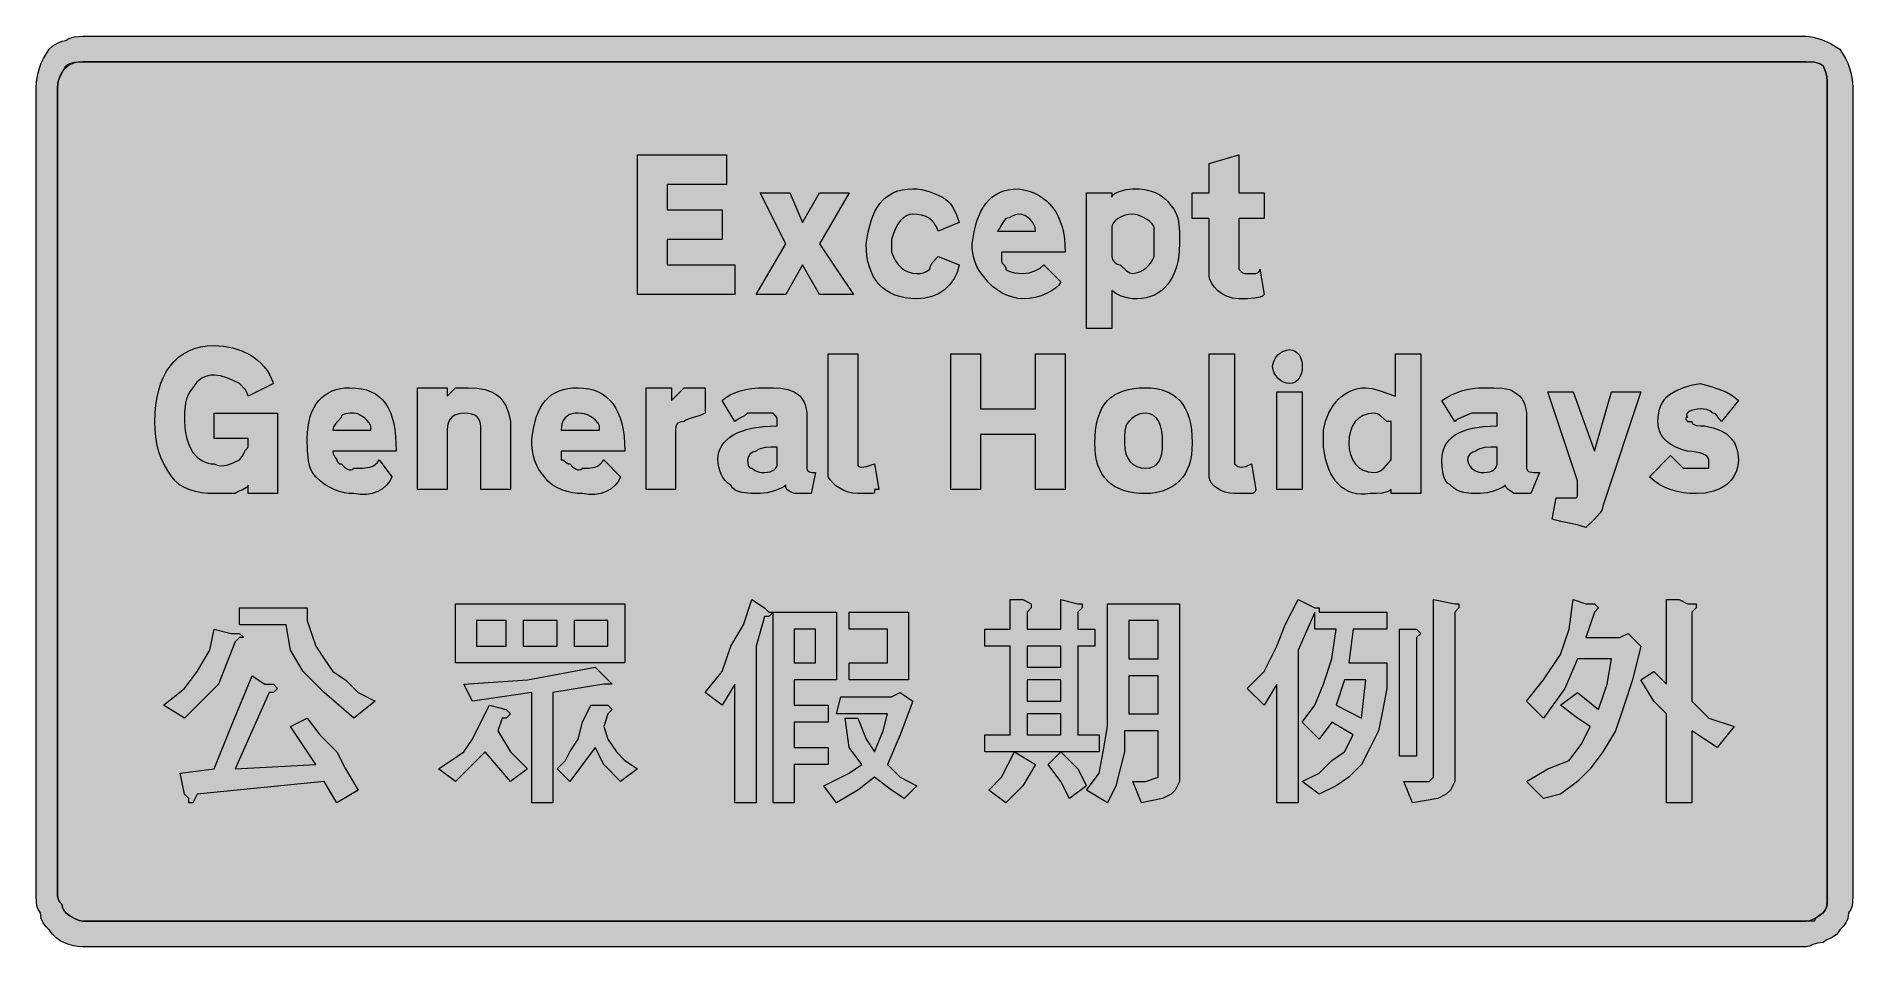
# Model space of a CAD drawing. Header units: metres. Extents: x 27 to 541, y 6 to 264.
import ezdxf

# ---------------------------------------------------------------- set-up
doc = ezdxf.new("R2010")
doc.units = ezdxf.units.M
doc.layers.add('FILL_BLACK_000000', color=7, linetype='Continuous', true_color=0x000000)
doc.layers.add('FILL_WHITE_FFFFFF', color=7, linetype='Continuous', true_color=0xffffff)

msp = doc.modelspace()

# ---------------------------------------------------------------- hatches: boundary and pattern name
at = {"layer": 'FILL_BLACK_000000', "true_color": 0x000000}
h = msp.add_hatch(color=7, dxfattribs=at)
h.dxf.hatch_style = 1
h.paths.add_polyline_path([(529.1, 264.42), (530.16, 264.25), (532.5, 263.58), (535.07, 262.45), (537.75, 260.88), (539.32, 258.18), (539.94, 256.83), (540.45, 255.48), (540.84, 254.13), (541.12, 252.78), (541.29, 251.43), (541.35, 250.08), (541.35, 20.88), (541.33, 19.29), (541.2, 18.03), (540.84, 17), (540.15, 16.08), (540.1, 15.23), (539.94, 14.49), (539.4, 13.23), (538.63, 12.2), (537.75, 11.28), (537.25, 10.49), (536.66, 9.87), (535.35, 9.03), (534.04, 8.41), (533.45, 8.08), (532.95, 7.68), (531.36, 7.49), (530.1, 7.08), (529.07, 6.67), (528.15, 6.48), (39.75, 6.48), (38.4, 6.54), (37.07, 6.72), (35.76, 7.05), (34.5, 7.53), (33.29, 8.18), (32.16, 9.01), (31.1, 10.04), (30.15, 11.28), (29.27, 12.2), (28.5, 13.23), (27.96, 14.49), (27.8, 15.23), (27.75, 16.08), (27.06, 17), (26.7, 18.03), (26.57, 19.29), (26.55, 20.88), (26.55, 250.08), (26.61, 251.43), (26.77, 252.78), (27.06, 254.13), (27.45, 255.48), (27.96, 256.83), (28.57, 258.18), (30.15, 260.88), (31.24, 261.76), (32.55, 262.53), (33.86, 263.07), (34.95, 263.28), (35.45, 263.68), (36.04, 263.97), (37.35, 264.33), (39.75, 264.48), (528.15, 264.48), (529.1, 264.42)])
h.paths.add_polyline_path([(37.11, 256.83), (35.89, 256.27), (34.8, 255.48), (33.88, 254.47), (33.17, 253.23), (32.71, 251.77), (32.55, 250.08), (32.55, 20.88), (32.74, 20), (33.15, 19.23), (33.75, 18.48), (33.94, 17.6), (34.35, 16.83), (34.95, 16.08), (36.04, 15.2), (37.35, 14.43), (38.66, 13.89), (39.75, 13.68), (528.15, 13.68), (529.24, 13.89), (530.55, 14.43), (531.86, 15.2), (532.95, 16.08), (533.64, 17), (534, 18.03), (534.13, 19.29), (534.15, 20.88), (534.15, 250.08), (534.13, 251.69), (534, 253.08), (533.64, 254.47), (532.95, 256.08), (532.45, 256.48), (531.86, 256.77), (530.55, 257.13), (528.15, 257.28), (39.75, 257.28), (38.41, 257.17), (37.11, 256.83)], flags=16)
h = msp.add_hatch(color=7, dxfattribs=at)
h.dxf.hatch_style = 1
h.paths.add_polyline_path([(205.35, 199.68), (224.55, 199.68), (224.55, 191.28), (196.95, 191.28), (196.95, 230.88), (222.15, 230.88), (222.15, 222.48), (205.35, 222.48), (205.35, 215.28), (220.95, 215.28), (220.95, 206.88), (205.35, 206.88), (205.35, 199.68)])
h = msp.add_hatch(color=7, dxfattribs=at)
h.dxf.hatch_style = 1
h.paths.add_polyline_path([(374.55, 220.08), (374.55, 212.88), (367.35, 212.88), (367.35, 200.88), (367.35, 198.48), (368.06, 197.79), (368.55, 197.43), (369.04, 197.3), (369.75, 197.28), (372.15, 197.28), (372.75, 197.43), (373.16, 197.79), (373.3, 198.08), (373.35, 198.48), (374.55, 191.28), (374.04, 190.88), (373.42, 190.59), (371.85, 190.23), (369.82, 190.1), (367.35, 190.08), (365.57, 190.29), (363.9, 190.83), (362.46, 191.6), (361.35, 192.48), (360.47, 193.4), (359.7, 194.43), (359.16, 195.69), (359, 196.43), (358.95, 197.28), (358.95, 212.88), (354.15, 212.88), (354.15, 220.08), (358.95, 220.08), (358.95, 228.48), (367.35, 230.88), (367.35, 220.08), (374.55, 220.08)])
h = msp.add_hatch(color=7, dxfattribs=at)
h.dxf.hatch_style = 1
h.paths.add_polyline_path([(256.95, 220.08), (248.55, 205.68), (258.15, 191.28), (248.55, 191.28), (243.75, 199.68), (238.95, 191.28), (230.55, 191.28), (238.95, 205.68), (231.75, 220.08), (240.15, 220.08), (243.75, 211.68), (248.55, 220.08), (256.95, 220.08)])
h = msp.add_hatch(color=7, dxfattribs=at)
h.dxf.hatch_style = 1
h.paths.add_polyline_path([(276.25, 221.23), (277.44, 221.07), (279.6, 220.53), (281.53, 219.76), (283.35, 218.88), (284.2, 218.37), (284.94, 217.75), (285.61, 217.02), (286.2, 216.18), (287.23, 214.15), (288.15, 211.68), (282.15, 209.28), (281.64, 210.52), (281.02, 211.55), (280.29, 212.38), (279.45, 213.03), (278.49, 213.51), (277.42, 213.84), (276.24, 214.02), (274.95, 214.08), (274.05, 213.97), (273.17, 213.63), (272.31, 213.07), (271.5, 212.28), (270.74, 211.27), (270.06, 210.03), (269.45, 208.57), (268.95, 206.88), (268.95, 205.68), (268.95, 203.28), (269.46, 201.99), (270.07, 200.82), (270.81, 199.8), (271.65, 198.93), (272.61, 198.23), (273.67, 197.71), (274.86, 197.39), (276.15, 197.28), (277.05, 197.3), (277.95, 197.43), (278.85, 197.79), (279.75, 198.48), (279.96, 199.38), (280.5, 200.28), (282.15, 202.08), (288.15, 199.68), (287.54, 197.54), (286.61, 195.65), (285.41, 194.01), (283.95, 192.63), (282.27, 191.54), (280.39, 190.74), (278.34, 190.25), (276.15, 190.08), (274.41, 190.15), (272.77, 190.36), (271.26, 190.7), (269.85, 191.17), (268.56, 191.76), (267.37, 192.48), (266.31, 193.32), (265.35, 194.28), (264.51, 195.35), (263.77, 196.53), (263.16, 197.81), (262.65, 199.19), (262.26, 200.68), (261.97, 202.25), (261.81, 203.92), (261.75, 205.68), (262.32, 209.11), (263.14, 212.17), (263.65, 213.55), (264.24, 214.83), (264.9, 216.01), (265.65, 217.08), (266.48, 218.04), (267.4, 218.88), (268.41, 219.6), (269.51, 220.19), (270.72, 220.66), (272.02, 221), (273.43, 221.21), (274.95, 221.28), (276.25, 221.23)])
h = msp.add_hatch(color=7, dxfattribs=at)
h.dxf.hatch_style = 1
h.paths.add_polyline_path([(300.15, 200.88), (300.2, 200.48), (300.34, 200.17), (300.75, 199.68), (301.16, 199.19), (301.3, 198.88), (301.35, 198.48), (301.85, 198.08), (302.44, 197.79), (303.75, 197.43), (306.15, 197.28), (307.93, 197.49), (309.6, 198.03), (311.04, 198.8), (312.15, 199.68), (316.95, 194.88), (316.34, 193.98), (315.43, 193.12), (314.27, 192.31), (312.9, 191.58), (311.36, 190.97), (309.69, 190.49), (307.94, 190.19), (306.15, 190.08), (304.75, 190.19), (303.28, 190.51), (301.78, 191.03), (300.3, 191.73), (298.87, 192.6), (297.54, 193.62), (296.36, 194.79), (295.35, 196.08), (294.51, 197.03), (293.77, 198.09), (293.16, 199.22), (292.65, 200.43), (292.26, 201.69), (291.97, 203), (291.81, 204.33), (291.75, 205.68), (292.32, 209.11), (293.14, 212.17), (293.65, 213.55), (294.24, 214.83), (294.9, 216.01), (295.65, 217.08), (296.48, 218.04), (297.4, 218.88), (298.41, 219.6), (299.51, 220.19), (300.72, 220.66), (302.02, 221), (303.43, 221.21), (304.95, 221.28), (306.48, 221), (307.93, 220.6), (309.29, 220.1), (310.56, 219.48), (311.73, 218.75), (312.82, 217.9), (313.81, 216.95), (314.7, 215.88), (315.49, 214.7), (316.19, 213.4), (316.78, 212), (317.27, 210.48), (317.65, 208.85), (317.93, 207.1), (318.09, 205.25), (318.15, 203.28), (300.15, 203.28), (300.15, 200.88)])
h.paths.add_polyline_path([(309.64, 210.18), (309.34, 211.04), (308.86, 211.85), (308.25, 212.58), (307.52, 213.19), (306.71, 213.67), (305.85, 213.97), (304.95, 214.08), (304.05, 213.89), (303.15, 213.48), (302.25, 213.07), (301.35, 212.88), (300.64, 211.98), (300.15, 211.08), (299.66, 210.18), (298.95, 209.28), (309.75, 209.28), (309.64, 210.18)], flags=16)
h = msp.add_hatch(color=7, dxfattribs=at)
h.dxf.hatch_style = 1
h.paths.add_polyline_path([(350.33, 202.25), (350.06, 200.68), (349.69, 199.19), (349.22, 197.81), (348.65, 196.53), (347.99, 195.35), (347.25, 194.28), (346.42, 193.32), (345.51, 192.48), (344.52, 191.76), (343.46, 191.17), (342.33, 190.7), (341.13, 190.36), (339.87, 190.15), (338.55, 190.08), (337.26, 190.13), (336.07, 190.29), (334.05, 190.83), (332.47, 191.6), (331.35, 192.48), (331.35, 181.68), (324.15, 181.68), (324.15, 220.08), (331.35, 220.08), (331.35, 218.88), (331.51, 219.33), (331.95, 219.76), (332.62, 220.17), (333.45, 220.53), (335.4, 221.07), (337.35, 221.28), (339.09, 221.22), (340.73, 221.04), (342.24, 220.71), (343.65, 220.23), (344.94, 219.58), (346.12, 218.75), (347.19, 217.72), (348.15, 216.48), (348.94, 215.52), (349.54, 214.45), (349.96, 213.27), (350.25, 211.98), (350.51, 209.05), (350.55, 205.68), (350.49, 203.92), (350.33, 202.25)])
h.paths.add_polyline_path([(339.46, 197.85), (340.35, 198.33), (341.24, 198.98), (342.07, 199.81), (342.8, 200.84), (343.35, 202.08), (343.35, 203.28), (343.35, 209.28), (343.35, 210.48), (342.8, 211.32), (342.07, 212.05), (341.24, 212.67), (340.35, 213.18), (338.62, 213.85), (337.35, 214.08), (336.06, 213.97), (334.89, 213.69), (333.87, 213.26), (333, 212.73), (332.3, 212.15), (331.78, 211.55), (331.46, 210.98), (331.35, 210.48), (331.35, 202.08), (331.56, 201.2), (332.1, 200.43), (332.87, 199.89), (333.75, 199.68), (335.55, 198.03), (336.45, 197.49), (337.35, 197.28), (338.62, 197.52), (339.46, 197.85)], flags=16)
h = msp.add_hatch(color=7, dxfattribs=at)
h.dxf.hatch_style = 1
h.paths.add_polyline_path([(60.22, 157.7), (60.43, 160), (60.77, 162.18), (61.26, 164.22), (61.87, 166.14), (62.62, 167.92), (63.49, 169.55), (64.5, 171.03), (65.63, 172.36), (66.89, 173.53), (68.27, 174.53), (69.77, 175.36), (71.39, 176.02), (73.13, 176.49), (74.98, 176.78), (76.95, 176.88), (79.64, 176.71), (82.27, 176.2), (84.8, 175.36), (87.15, 174.18), (88.25, 173.46), (89.28, 172.66), (90.24, 171.78), (91.12, 170.8), (91.93, 169.75), (92.63, 168.61), (93.24, 167.39), (93.75, 166.08), (86.55, 162.48), (86.34, 163.38), (85.8, 164.28), (84.15, 166.08), (82.35, 166.96), (80.55, 167.73), (78.75, 168.27), (76.95, 168.48), (76.05, 168.42), (75.17, 168.25), (74.31, 167.97), (73.5, 167.58), (72.74, 167.07), (72.06, 166.45), (71.45, 165.72), (70.95, 164.88), (70.16, 163.93), (69.56, 162.87), (69.14, 161.74), (68.85, 160.53), (68.59, 157.96), (68.55, 155.28), (68.71, 152.7), (69.19, 150.37), (69.94, 148.32), (70.95, 146.58), (72.18, 145.18), (72.87, 144.61), (73.61, 144.14), (74.39, 143.77), (75.21, 143.5), (76.06, 143.34), (76.95, 143.28), (77.85, 142.94), (78.75, 142.79), (79.65, 142.82), (80.55, 142.98), (82.35, 143.62), (84.15, 144.48), (84.86, 145.38), (85.35, 146.28), (85.84, 147.18), (86.55, 148.08), (86.55, 150.48), (76.95, 150.48), (76.95, 157.68), (94.95, 157.68), (94.95, 134.88), (86.55, 134.88), (86.55, 137.28), (86.44, 136.88), (86.16, 136.57), (85.2, 136.08), (84.02, 135.59), (83.45, 135.28), (82.95, 134.88), (76.95, 134.88), (75.15, 134.94), (73.39, 135.12), (71.68, 135.45), (70.05, 135.93), (68.54, 136.58), (67.16, 137.41), (65.96, 138.44), (64.95, 139.68), (63.71, 141.48), (62.68, 143.3), (61.85, 145.14), (61.2, 147.03), (60.72, 148.97), (60.39, 150.99), (60.21, 153.08), (60.15, 155.28), (60.22, 157.7)])
h = msp.add_hatch(color=7, dxfattribs=at)
h.dxf.hatch_style = 1
h.paths.add_polyline_path([(385.29, 169.98), (385.12, 169.12), (384.84, 168.31), (384.45, 167.58), (383.94, 166.97), (383.32, 166.49), (382.59, 166.19), (381.75, 166.08), (380.85, 166.19), (379.99, 166.49), (379.18, 166.97), (378.45, 167.58), (377.84, 168.31), (377.36, 169.12), (377.06, 169.98), (376.95, 170.88), (377.06, 171.78), (377.36, 172.64), (377.84, 173.45), (378.45, 174.18), (379.18, 174.79), (379.99, 175.27), (380.85, 175.57), (381.75, 175.68), (382.59, 175.57), (383.33, 175.27), (383.94, 174.79), (384.45, 174.18), (384.84, 173.45), (385.12, 172.64), (385.29, 171.78), (385.35, 170.88), (385.29, 169.98)])
h = msp.add_hatch(color=7, dxfattribs=at)
h.dxf.hatch_style = 1
h.paths.add_polyline_path([(259.35, 144.48), (259.35, 143.28), (259.41, 142.89), (259.59, 142.6), (259.92, 142.44), (260.4, 142.38), (261.88, 142.6), (264.15, 143.28), (265.35, 136.08), (264.15, 136.08), (264.13, 135.39), (264, 135.03), (263.64, 134.9), (262.95, 134.88), (259.35, 134.88), (258, 134.99), (256.69, 135.29), (255.43, 135.77), (254.25, 136.38), (253.19, 137.11), (252.26, 137.92), (251.51, 138.78), (250.95, 139.68), (250.95, 140.88), (250.95, 142.08), (250.95, 174.48), (259.35, 174.48), (259.35, 144.48)])
h = msp.add_hatch(color=7, dxfattribs=at)
h.dxf.hatch_style = 1
h.paths.add_polyline_path([(302.55, 158.88), (309.75, 158.88), (309.75, 174.48), (318.15, 174.48), (318.15, 136.08), (309.75, 136.08), (309.75, 151.68), (302.55, 151.68), (294.15, 151.68), (294.15, 136.08), (285.75, 136.08), (285.75, 174.48), (294.15, 174.48), (294.15, 158.88), (302.55, 158.88)])
h = msp.add_hatch(color=7, dxfattribs=at)
h.dxf.hatch_style = 1
h.paths.add_polyline_path([(366.15, 144.48), (366.15, 143.28), (367.07, 142.6), (367.56, 142.44), (368.1, 142.38), (369.36, 142.6), (370.95, 143.28), (372.15, 136.08), (372, 135.48), (371.64, 135.07), (371.35, 134.93), (370.95, 134.88), (366.15, 134.88), (364.81, 134.99), (363.51, 135.29), (362.29, 135.77), (361.2, 136.38), (360.28, 137.11), (359.57, 137.92), (359.11, 138.78), (358.95, 139.68), (358.95, 140.88), (358.95, 142.08), (358.95, 174.48), (366.15, 174.48), (366.15, 144.48)])
h = msp.add_hatch(color=7, dxfattribs=at)
h.dxf.hatch_style = 1
h.paths.add_polyline_path([(418.95, 174.48), (418.95, 134.88), (410.55, 134.88), (410.55, 136.08), (410.05, 135.68), (409.44, 135.39), (408, 135.03), (406.33, 134.9), (404.55, 134.88), (403.23, 134.73), (401.96, 134.71), (400.76, 134.83), (399.62, 135.09), (398.54, 135.48), (397.53, 136), (396.58, 136.65), (395.7, 137.43), (394.89, 138.34), (394.16, 139.37), (393.49, 140.52), (392.91, 141.8), (392.4, 143.19), (391.97, 144.71), (391.62, 146.34), (391.35, 148.08), (391.35, 149.28), (391.35, 151.68), (391.35, 152.88), (391.96, 155.46), (392.89, 157.79), (394.09, 159.84), (395.55, 161.58), (396.37, 162.32), (397.23, 162.98), (398.15, 163.55), (399.11, 164.02), (400.12, 164.39), (401.16, 164.66), (402.24, 164.82), (403.35, 164.88), (405.17, 164.67), (407.1, 164.13), (411.75, 162.48), (411.75, 174.48), (418.95, 174.48)])
h.paths.add_polyline_path([(410.55, 154.08), (410.55, 155.28), (409.35, 155.28), (407.55, 156.93), (406.65, 157.47), (405.75, 157.68), (404.06, 157.52), (402.6, 157.04), (401.36, 156.29), (400.35, 155.28), (399.56, 154.05), (399, 152.62), (398.66, 151.02), (398.55, 149.28), (398.66, 147.54), (399, 145.94), (399.56, 144.51), (400.35, 143.28), (401.36, 142.27), (402.6, 141.52), (404.06, 141.04), (405.75, 140.88), (406.6, 140.99), (407.34, 141.27), (408.01, 141.7), (408.6, 142.23), (410.55, 144.48), (410.55, 151.68), (410.55, 154.08)], flags=16)
h = msp.add_hatch(color=7, dxfattribs=at)
h.dxf.hatch_style = 1
h.paths.add_polyline_path([(110.7, 146.13), (111.06, 145.36), (111.75, 144.48), (111.9, 143.88), (112.26, 143.47), (112.55, 143.33), (112.95, 143.28), (113.85, 142.42), (114.75, 141.78), (115.2, 141.62), (115.65, 141.59), (116.1, 141.74), (116.55, 142.08), (119.02, 142.12), (121.05, 142.38), (121.89, 142.67), (122.62, 143.09), (123.24, 143.69), (123.75, 144.48), (127.35, 139.68), (126.74, 138.39), (125.83, 137.24), (124.67, 136.26), (123.3, 135.48), (121.76, 134.92), (120.09, 134.62), (118.34, 134.59), (116.55, 134.88), (115.2, 134.94), (113.85, 135.12), (112.5, 135.45), (111.15, 135.93), (109.8, 136.58), (108.45, 137.41), (107.1, 138.44), (105.75, 139.68), (104.96, 140.64), (104.36, 141.7), (103.94, 142.89), (103.65, 144.18), (103.39, 147.1), (103.35, 150.48), (103.41, 152.22), (103.57, 153.85), (103.84, 155.37), (104.21, 156.78), (104.68, 158.07), (105.25, 159.25), (105.91, 160.32), (106.65, 161.28), (107.48, 162.12), (108.39, 162.85), (109.38, 163.47), (110.44, 163.98), (111.57, 164.37), (112.77, 164.65), (114.03, 164.82), (115.35, 164.88), (117.08, 164.81), (118.67, 164.6), (120.13, 164.25), (121.46, 163.75), (122.67, 163.12), (123.75, 162.35), (124.71, 161.43), (125.55, 160.38), (126.28, 159.18), (126.9, 157.85), (127.42, 156.37), (127.84, 154.75), (128.15, 153), (128.38, 151.1), (128.55, 146.88), (110.55, 146.88), (110.7, 146.13)])
h.paths.add_polyline_path([(121.35, 154.08), (120.85, 154.92), (120.26, 155.65), (119.62, 156.27), (118.95, 156.78), (117.64, 157.45), (116.55, 157.68), (115.48, 157.66), (114.3, 157.53), (113.77, 157.39), (113.34, 157.17), (113.06, 156.88), (112.95, 156.48), (111.3, 154.68), (110.76, 153.78), (110.55, 152.88), (121.35, 152.88), (121.35, 154.08)], flags=16)
h = msp.add_hatch(color=7, dxfattribs=at)
h.dxf.hatch_style = 1
h.paths.add_polyline_path([(152.55, 136.08), (152.55, 151.68), (152.55, 152.88), (152.49, 154.12), (152.31, 155.15), (151.98, 155.98), (151.5, 156.63), (150.85, 157.11), (150.02, 157.44), (148.99, 157.62), (147.75, 157.68), (146.85, 157.62), (145.99, 157.44), (145.18, 157.11), (144.45, 156.63), (143.84, 155.98), (143.36, 155.15), (143.06, 154.12), (142.95, 152.88), (142.95, 136.08), (134.55, 136.08), (134.55, 164.88), (142.95, 164.88), (142.95, 162.48), (145.35, 164.88), (148.95, 164.88), (151.48, 164.76), (153.69, 164.39), (155.59, 163.74), (156.43, 163.3), (157.2, 162.78), (157.9, 162.17), (158.52, 161.48), (159.09, 160.7), (159.58, 159.82), (160.39, 157.76), (160.95, 155.28), (160.95, 136.08), (152.55, 136.08)])
h = msp.add_hatch(color=7, dxfattribs=at)
h.dxf.hatch_style = 1
h.paths.add_polyline_path([(175.35, 144.48), (175.75, 144.43), (176.06, 144.29), (176.55, 143.88), (177.04, 143.47), (177.35, 143.33), (177.75, 143.28), (178.65, 142.42), (179.55, 141.78), (180, 141.62), (180.45, 141.59), (180.9, 141.74), (181.35, 142.08), (183.13, 142.12), (184.8, 142.38), (185.56, 142.67), (186.24, 143.09), (186.85, 143.69), (187.35, 144.48), (192.15, 139.68), (191.54, 138.39), (190.63, 137.24), (189.47, 136.26), (188.1, 135.48), (186.56, 134.92), (184.89, 134.62), (183.14, 134.59), (181.35, 134.88), (179.95, 134.94), (178.48, 135.12), (176.98, 135.45), (175.5, 135.93), (174.07, 136.58), (172.74, 137.41), (171.56, 138.44), (170.55, 139.68), (169.71, 140.64), (168.97, 141.7), (168.36, 142.89), (167.85, 144.18), (167.46, 145.59), (167.17, 147.1), (167.01, 148.74), (166.95, 150.48), (167.52, 153.85), (168.34, 156.78), (168.85, 158.07), (169.44, 159.25), (170.1, 160.32), (170.85, 161.28), (171.68, 162.12), (172.6, 162.85), (173.61, 163.47), (174.71, 163.98), (175.92, 164.37), (177.22, 164.65), (178.63, 164.82), (180.15, 164.88), (181.68, 164.81), (183.13, 164.6), (184.49, 164.25), (185.76, 163.75), (186.93, 163.12), (188.02, 162.35), (189.01, 161.43), (189.9, 160.38), (190.69, 159.18), (191.39, 157.85), (191.98, 156.37), (192.47, 154.75), (192.85, 153), (193.13, 151.1), (193.29, 149.06), (193.35, 146.88), (175.35, 146.88), (175.35, 144.48)])
h.paths.add_polyline_path([(186.15, 154.08), (185.65, 154.92), (185.04, 155.65), (184.36, 156.27), (183.6, 156.78), (182.79, 157.17), (181.93, 157.45), (181.05, 157.62), (180.15, 157.68), (179.25, 157.66), (178.35, 157.53), (177.45, 157.17), (176.55, 156.48), (175.86, 155.58), (175.5, 154.68), (175.37, 153.78), (175.35, 152.88), (186.15, 152.88), (186.15, 154.08)], flags=16)
h = msp.add_hatch(color=7, dxfattribs=at)
h.dxf.hatch_style = 1
h.paths.add_polyline_path([(199.35, 164.88), (206.55, 164.88), (206.55, 161.28), (210.15, 164.88), (216.15, 164.88), (216.15, 157.68), (214.37, 156.97), (212.7, 156.48), (211.26, 155.99), (210.65, 155.68), (210.15, 155.28), (209.36, 155.23), (208.76, 155.07), (208.34, 154.84), (208.05, 154.53), (207.79, 153.76), (207.75, 152.88), (207.75, 136.08), (199.35, 136.08), (199.35, 164.88)])
h = msp.add_hatch(color=7, dxfattribs=at)
h.dxf.hatch_style = 1
h.paths.add_polyline_path([(241.35, 134.88), (239.96, 135.59), (239.25, 136.08), (238.99, 136.57), (238.95, 137.28), (238.39, 136.83), (237.66, 136.4), (235.8, 135.63), (233.72, 135.09), (231.75, 134.88), (229.09, 134.92), (226.65, 135.18), (225.59, 135.47), (224.66, 135.89), (223.91, 136.49), (223.35, 137.28), (222.51, 137.84), (221.77, 138.57), (221.16, 139.45), (220.65, 140.43), (220.26, 141.46), (219.97, 142.51), (219.81, 143.53), (219.75, 144.48), (219.82, 145.58), (220.03, 146.62), (220.37, 147.59), (220.86, 148.51), (221.47, 149.37), (222.22, 150.15), (223.09, 150.88), (224.1, 151.53), (225.23, 152.11), (226.49, 152.62), (227.87, 153.06), (229.37, 153.42), (232.73, 153.91), (236.55, 154.08), (236.55, 155.28), (236.53, 155.99), (236.4, 156.48), (236.04, 156.97), (235.35, 157.68), (232.95, 157.68), (228.15, 157.68), (227.25, 156.97), (226.35, 156.48), (225.45, 155.99), (224.55, 155.28), (220.95, 161.28), (221.96, 162.12), (223.16, 162.85), (224.54, 163.47), (226.05, 163.98), (227.68, 164.37), (229.39, 164.65), (231.15, 164.82), (232.95, 164.88), (235.44, 164.86), (237.6, 164.73), (239.53, 164.37), (241.35, 163.68), (242.19, 163.17), (242.92, 162.55), (243.54, 161.82), (244.05, 160.98), (244.44, 160.02), (244.72, 158.95), (244.89, 157.77), (244.95, 156.48), (244.95, 142.08), (245, 141.68), (245.16, 141.39), (245.7, 141.03), (246.47, 140.9), (247.35, 140.88), (246.15, 134.88), (241.35, 134.88)])
h.paths.add_polyline_path([(228.3, 142.83), (228.66, 142.29), (228.95, 142.13), (229.35, 142.08), (230.25, 141.39), (231.15, 141.03), (232.05, 140.9), (232.95, 140.88), (233.79, 140.93), (234.52, 141.09), (235.14, 141.32), (235.65, 141.63), (236.04, 141.99), (236.32, 142.4), (236.49, 142.83), (236.55, 143.28), (236.55, 148.08), (234.77, 148.06), (233.1, 147.93), (231.66, 147.57), (231.05, 147.28), (230.55, 146.88), (229.67, 146.67), (228.9, 146.13), (228.36, 145.36), (228.15, 144.48), (228.17, 143.6), (228.3, 142.83)], flags=16)
h = msp.add_hatch(color=7, dxfattribs=at)
h.dxf.hatch_style = 1
h.paths.add_polyline_path([(353.92, 145.9), (353.64, 144.39), (353.25, 142.98), (352.74, 141.69), (352.13, 140.5), (351.39, 139.44), (350.55, 138.48), (349.6, 137.64), (348.54, 136.9), (347.41, 136.29), (346.2, 135.78), (344.94, 135.39), (343.63, 135.1), (342.3, 134.94), (340.95, 134.88), (339.21, 134.94), (337.57, 135.1), (336.06, 135.39), (334.65, 135.78), (333.36, 136.29), (332.17, 136.9), (331.11, 137.64), (330.15, 138.48), (329.31, 139.44), (328.57, 140.5), (327.96, 141.69), (327.45, 142.98), (327.06, 144.39), (326.77, 145.9), (326.61, 147.54), (326.55, 149.28), (326.61, 151.08), (326.77, 152.84), (327.06, 154.55), (327.45, 156.18), (327.96, 157.69), (328.57, 159.07), (329.31, 160.27), (330.15, 161.28), (331.11, 162.12), (332.17, 162.85), (333.36, 163.47), (334.65, 163.98), (336.06, 164.37), (337.57, 164.65), (339.21, 164.82), (340.95, 164.88), (342.48, 164.82), (343.93, 164.65), (345.29, 164.37), (346.56, 163.96), (347.73, 163.44), (348.82, 162.79), (349.81, 162.02), (350.7, 161.13), (351.49, 160.11), (352.19, 158.96), (352.78, 157.68), (353.27, 156.27), (353.65, 154.73), (353.93, 153.05), (354.09, 151.23), (354.15, 149.28), (354.09, 147.54), (353.92, 145.9)])
h.paths.add_polyline_path([(345.51, 152.62), (345.18, 154.05), (344.7, 155.28), (344.05, 156.29), (343.22, 157.04), (342.19, 157.52), (340.95, 157.68), (340.1, 157.63), (339.36, 157.47), (338.1, 156.93), (337.07, 156.16), (336.15, 155.28), (335.75, 154.78), (335.46, 154.17), (335.1, 152.73), (334.97, 151.06), (334.95, 149.28), (335.06, 147.59), (335.38, 146.13), (335.9, 144.89), (336.6, 143.88), (337.47, 143.09), (338.49, 142.53), (339.66, 142.19), (340.95, 142.08), (342.19, 142.19), (343.22, 142.53), (344.05, 143.09), (344.7, 143.88), (345.18, 144.89), (345.51, 146.13), (345.69, 147.59), (345.75, 149.28), (345.69, 151.02), (345.51, 152.62)], flags=16)
h = msp.add_hatch(color=7, dxfattribs=at)
h.dxf.hatch_style = 1
h.paths.add_polyline_path([(445.35, 134.88), (444.47, 135.59), (443.7, 136.08), (443.16, 136.57), (443, 136.88), (442.95, 137.28), (442.39, 136.83), (441.66, 136.4), (439.8, 135.63), (437.72, 135.09), (435.75, 134.88), (433.26, 134.92), (431.1, 135.18), (430.11, 135.47), (429.17, 135.89), (428.25, 136.49), (427.35, 137.28), (426.56, 137.84), (425.96, 138.57), (425.54, 139.45), (425.25, 140.43), (424.99, 142.51), (424.95, 144.48), (425.01, 145.58), (425.18, 146.62), (425.46, 147.59), (425.87, 148.51), (426.39, 149.37), (427.04, 150.15), (427.81, 150.88), (428.7, 151.53), (429.72, 152.11), (430.87, 152.62), (432.15, 153.06), (433.56, 153.42), (436.78, 153.91), (440.55, 154.08), (440.55, 155.28), (440.55, 157.68), (438.15, 157.68), (433.35, 157.68), (430.5, 156.48), (429.47, 155.99), (428.55, 155.28), (424.95, 161.28), (426.3, 162.12), (427.67, 162.85), (429.06, 163.47), (430.5, 163.98), (431.99, 164.37), (433.56, 164.65), (435.2, 164.82), (436.95, 164.88), (439.61, 164.86), (442.05, 164.73), (444.04, 164.37), (444.79, 164.08), (445.35, 163.68), (446.19, 163.17), (446.92, 162.55), (447.54, 161.82), (448.05, 160.98), (448.44, 160.02), (448.72, 158.95), (448.89, 157.77), (448.95, 156.48), (448.95, 142.08), (449.01, 141.68), (449.17, 141.39), (449.46, 141.17), (449.85, 141.03), (450.97, 140.9), (452.55, 140.88), (450.15, 134.88), (445.35, 134.88)])
h.paths.add_polyline_path([(432.75, 142.83), (433.35, 142.08), (434.25, 141.39), (435.15, 141.03), (436.05, 140.9), (436.95, 140.88), (437.79, 140.93), (438.52, 141.09), (439.14, 141.32), (439.65, 141.63), (440.04, 141.99), (440.33, 142.4), (440.49, 142.83), (440.55, 143.28), (440.55, 148.08), (438.77, 148.06), (437.1, 147.93), (435.66, 147.57), (435.05, 147.28), (434.55, 146.88), (433.67, 146.67), (432.9, 146.13), (432.36, 145.36), (432.15, 144.48), (432.34, 143.6), (432.75, 142.83)], flags=16)
h = msp.add_hatch(color=7, dxfattribs=at)
h.dxf.hatch_style = 1
h.paths.add_polyline_path([(508.89, 143.38), (508.73, 142.34), (508.46, 141.37), (508.09, 140.45), (507.62, 139.59), (507.05, 138.81), (506.39, 138.08), (505.65, 137.43), (504.82, 136.85), (503.91, 136.34), (501.86, 135.54), (499.53, 135.05), (496.95, 134.88), (495.15, 134.94), (493.37, 135.12), (491.61, 135.45), (489.9, 135.93), (488.24, 136.58), (486.66, 137.41), (485.15, 138.44), (483.75, 139.68), (489.75, 145.68), (493.35, 142.08), (498.15, 142.08), (500.55, 142.08), (500.55, 144.48), (500.44, 144.93), (500.12, 145.36), (499.6, 145.77), (498.9, 146.13), (498.03, 146.44), (497.01, 146.67), (495.84, 146.83), (494.55, 146.88), (492.81, 147.39), (491.21, 148.02), (489.78, 148.8), (488.55, 149.73), (487.54, 150.83), (486.79, 152.11), (486.31, 153.59), (486.15, 155.28), (486.21, 156.57), (486.37, 157.76), (486.64, 158.85), (487.01, 159.84), (487.48, 160.73), (488.05, 161.54), (488.71, 162.28), (489.45, 162.93), (491.19, 164.03), (493.24, 164.9), (495.57, 165.57), (498.15, 166.08), (501.52, 165.16), (504.45, 164.13), (505.74, 163.54), (506.92, 162.87), (507.99, 162.13), (508.95, 161.28), (504.15, 155.28), (503.44, 156.16), (502.95, 156.93), (502.46, 157.47), (502.15, 157.63), (501.75, 157.68), (500.85, 158.37), (499.95, 158.73), (499.05, 158.86), (498.15, 158.88), (497.26, 158.83), (496.41, 158.67), (495.64, 158.44), (495, 158.13), (494.53, 157.77), (494.27, 157.36), (494.26, 156.93), (494.55, 156.48), (494.21, 156.43), (494.04, 156.29), (494.1, 155.88), (494.55, 155.28), (495.75, 155.28), (495.86, 154.88), (496.14, 154.59), (496.57, 154.37), (497.1, 154.23), (498.28, 154.1), (499.35, 154.08), (501.83, 153.52), (503.89, 152.75), (505.55, 151.78), (506.85, 150.63), (507.81, 149.31), (508.46, 147.84), (508.83, 146.22), (508.95, 144.48), (508.89, 143.38)])
h = msp.add_hatch(color=7, dxfattribs=at)
h.dxf.hatch_style = 1
h.paths.add_polyline_path([(378.15, 136.08), (378.15, 163.68), (385.35, 163.68), (385.35, 136.08), (378.15, 136.08)])
h = msp.add_hatch(color=7, dxfattribs=at)
h.dxf.hatch_style = 1
h.paths.add_polyline_path([(470.55, 131.28), (470.34, 130.38), (469.8, 129.48), (468.15, 127.68), (465.75, 125.28), (463.24, 125.99), (460.95, 126.48), (458.66, 126.97), (456.15, 127.68), (457.35, 133.68), (459.75, 133.68), (462.15, 133.68), (462.84, 133.7), (463.2, 133.83), (463.33, 134.19), (463.35, 134.88), (463.35, 136.08), (463.35, 138.48), (454.95, 163.68), (462.15, 163.68), (468.15, 146.88), (472.95, 163.68), (481.35, 163.68), (470.55, 131.28)])
h = msp.add_hatch(color=7, dxfattribs=at)
h.dxf.hatch_style = 1
h.paths.add_polyline_path([(145.35, 103.68), (193.35, 103.68), (193.35, 86.88), (145.35, 86.88), (145.35, 103.68)])
h.paths.add_polyline_path([(151.35, 91.68), (159.75, 91.68), (159.75, 98.88), (151.35, 98.88), (151.35, 91.68)], flags=16)
h.paths.add_polyline_path([(164.55, 98.88), (164.55, 91.68), (174.15, 91.68), (174.15, 98.88), (164.55, 98.88)], flags=16)
h.paths.add_polyline_path([(188.55, 98.88), (178.95, 98.88), (178.95, 91.68), (188.55, 91.68), (188.55, 98.88)], flags=16)
h = msp.add_hatch(color=7, dxfattribs=at)
h.dxf.hatch_style = 1
h.paths.add_polyline_path([(234.15, 101.28), (235.35, 101.28), (234.15, 100.08), (232.95, 100.08), (230.55, 91.68), (230.55, 47.28), (224.55, 47.28), (224.55, 80.88), (220.95, 74.88), (216.15, 78.48), (220.95, 84.48), (223.35, 91.68), (226.95, 97.68), (229.35, 104.88), (232.95, 102.48), (234.15, 101.28)])
h = msp.add_hatch(color=7, dxfattribs=at)
h.dxf.hatch_style = 1
h.paths.add_polyline_path([(308.55, 103.68), (308.55, 102.48), (307.35, 101.28), (307.35, 96.48), (316.95, 96.48), (316.95, 104.88), (321.75, 103.68), (322.95, 103.68), (322.95, 102.48), (321.75, 101.28), (321.75, 96.48), (326.55, 96.48), (326.55, 91.68), (321.75, 91.68), (321.75, 66.48), (327.75, 66.48), (327.75, 61.68), (295.35, 61.68), (295.35, 66.48), (302.55, 66.48), (302.55, 91.68), (295.35, 91.68), (295.35, 96.48), (302.55, 96.48), (302.55, 104.88), (306.15, 104.88), (308.55, 103.68)])
h.paths.add_polyline_path([(307.35, 76.08), (316.95, 76.08), (316.95, 82.08), (307.35, 82.08), (307.35, 76.08)], flags=16)
h.paths.add_polyline_path([(307.35, 72.48), (307.35, 66.48), (316.95, 66.48), (316.95, 72.48), (307.35, 72.48)], flags=16)
h.paths.add_polyline_path([(316.95, 91.68), (307.35, 91.68), (307.35, 85.68), (316.95, 85.68), (316.95, 91.68)], flags=16)
h = msp.add_hatch(color=7, dxfattribs=at)
h.dxf.hatch_style = 1
h.paths.add_polyline_path([(350.55, 53.28), (349.35, 50.88), (348.15, 49.68), (345.75, 48.48), (339.75, 47.28), (337.35, 53.28), (340.95, 53.28), (344.55, 54.48), (344.55, 55.68), (344.55, 67.68), (334.95, 67.68), (334.95, 61.68), (333.75, 56.88), (332.55, 52.08), (330.15, 47.28), (324.15, 50.88), (327.75, 55.68), (328.95, 61.68), (330.15, 68.88), (330.15, 78.48), (330.15, 103.68), (350.55, 103.68), (350.55, 55.68), (350.55, 53.28)])
h.paths.add_polyline_path([(336.15, 83.28), (336.15, 72.48), (344.55, 72.48), (344.55, 83.28), (336.15, 83.28)], flags=16)
h.paths.add_polyline_path([(344.55, 98.88), (336.15, 98.88), (336.15, 88.08), (344.55, 88.08), (344.55, 98.88)], flags=16)
h = msp.add_hatch(color=7, dxfattribs=at)
h.dxf.hatch_style = 1
h.paths.add_polyline_path([(378.15, 91.68), (380.55, 97.68), (384.15, 104.88), (388.95, 102.48), (390.15, 102.48), (390.15, 101.28), (409.35, 101.28), (409.35, 96.48), (399.75, 96.48), (398.55, 86.88), (409.35, 86.88), (409.35, 79.68), (408.15, 73.68), (406.95, 67.68), (404.55, 62.88), (402.15, 58.08), (398.55, 54.48), (394.95, 52.08), (390.15, 49.68), (385.35, 53.28), (390.15, 55.68), (393.75, 59.28), (397.35, 61.68), (399.75, 66.48), (393.75, 70.08), (390.15, 65.28), (385.35, 70.08), (388.95, 74.88), (391.35, 80.88), (393.75, 88.08), (394.95, 96.48), (388.95, 96.48), (388.95, 101.28), (384.15, 90.48), (384.15, 47.28), (378.15, 47.28), (378.15, 80.88), (374.55, 74.88), (369.75, 79.68), (374.55, 84.48), (378.15, 91.68)])
h.paths.add_polyline_path([(402.15, 71.28), (403.35, 82.08), (397.35, 82.08), (394.95, 74.88), (402.15, 71.28)], flags=16)
h = msp.add_hatch(color=7, dxfattribs=at)
h.dxf.hatch_style = 1
h.paths.add_polyline_path([(428.55, 103.68), (429.75, 103.68), (429.75, 102.48), (428.55, 101.28), (428.55, 55.68), (428.55, 53.28), (427.35, 50.88), (426.15, 49.68), (423.75, 48.48), (416.55, 47.28), (414.15, 53.28), (418.95, 53.28), (421.35, 53.28), (422.55, 54.48), (422.55, 55.68), (422.55, 58.08), (422.55, 104.88), (428.55, 103.68)])
h = msp.add_hatch(color=7, dxfattribs=at)
h.dxf.hatch_style = 1
h.paths.add_polyline_path([(468.15, 103.68), (469.35, 102.48), (468.15, 101.28), (465.75, 94.08), (475.35, 94.08), (477.75, 95.28), (481.35, 91.68), (478.95, 82.08), (476.55, 74.88), (474.15, 67.68), (470.55, 61.68), (466.95, 56.88), (463.35, 53.28), (458.55, 49.68), (453.75, 48.48), (448.95, 53.28), (454.95, 56.88), (460.95, 59.28), (464.55, 64.08), (466.95, 68.88), (463.35, 71.28), (458.55, 74.88), (463.35, 78.48), (469.35, 73.68), (471.75, 80.88), (472.95, 88.08), (463.35, 88.08), (459.75, 79.68), (453.75, 71.28), (448.95, 76.08), (453.75, 82.08), (458.55, 89.28), (460.95, 96.48), (462.15, 104.88), (465.75, 103.68), (468.15, 103.68)])
h = msp.add_hatch(color=7, dxfattribs=at)
h.dxf.hatch_style = 1
h.paths.add_polyline_path([(494.55, 103.68), (496.95, 103.68), (496.95, 102.48), (495.75, 101.28), (495.75, 76.08), (500.55, 71.28), (507.75, 68.88), (502.95, 62.88), (495.75, 67.68), (495.75, 47.28), (488.55, 47.28), (488.55, 72.48), (484.95, 76.08), (481.35, 82.08), (484.95, 84.48), (488.55, 80.88), (488.55, 104.88), (492.15, 104.88), (494.55, 103.68)])
h = msp.add_hatch(color=7, dxfattribs=at)
h.dxf.hatch_style = 1
h.paths.add_polyline_path([(103.35, 102.48), (103.35, 98.88), (104.55, 95.28), (105.75, 91.68), (108.15, 88.08), (110.55, 84.48), (114.15, 82.08), (117.75, 78.48), (122.55, 76.08), (116.55, 71.28), (108.15, 78.48), (102.15, 84.48), (98.55, 90.48), (97.35, 97.68), (84.15, 97.68), (84.15, 102.48), (103.35, 102.48)])
h = msp.add_hatch(color=7, dxfattribs=at)
h.dxf.hatch_style = 1
h.paths.add_polyline_path([(253.35, 82.08), (241.35, 82.08), (241.35, 74.88), (250.95, 74.88), (250.95, 70.08), (241.35, 70.08), (241.35, 62.88), (250.95, 62.88), (250.95, 58.08), (241.35, 58.08), (241.35, 47.28), (235.35, 47.28), (235.35, 101.28), (253.35, 101.28), (253.35, 82.08)])
h.paths.add_polyline_path([(247.35, 96.48), (241.35, 96.48), (241.35, 86.88), (247.35, 86.88), (247.35, 96.48)], flags=16)
h = msp.add_hatch(color=7, dxfattribs=at)
h.dxf.hatch_style = 1
h.paths.add_polyline_path([(272.55, 101.28), (273.75, 101.28), (273.75, 82.08), (256.95, 82.08), (256.95, 86.88), (267.75, 86.88), (267.75, 96.48), (256.95, 96.48), (256.95, 101.28), (272.55, 101.28)])
h = msp.add_hatch(color=7, dxfattribs=at)
h.dxf.hatch_style = 1
h.paths.add_polyline_path([(84.15, 95.28), (85.35, 94.08), (84.15, 94.08), (82.95, 92.88), (80.55, 86.88), (78.15, 80.88), (73.35, 76.08), (68.55, 71.28), (62.55, 74.88), (68.55, 79.68), (72.15, 84.48), (75.75, 90.48), (76.95, 96.48), (81.75, 95.28), (84.15, 95.28)])
h = msp.add_hatch(color=7, dxfattribs=at)
h.dxf.hatch_style = 1
h.paths.add_polyline_path([(417.75, 96.48), (418.95, 95.28), (417.75, 94.08), (417.75, 60.48), (412.95, 60.48), (412.95, 96.48), (417.75, 96.48)])
h = msp.add_hatch(color=7, dxfattribs=at)
h.dxf.hatch_style = 1
h.paths.add_polyline_path([(93.75, 80.88), (94.95, 79.68), (93.75, 78.48), (92.55, 78.48), (82.95, 56.88), (105.75, 58.08), (98.55, 68.88), (103.35, 71.28), (106.95, 66.48), (111.75, 61.68), (114.15, 56.88), (117.75, 50.88), (111.75, 47.28), (108.15, 53.28), (72.15, 49.68), (70.95, 47.28), (69.75, 47.28), (69.75, 48.48), (68.55, 49.68), (67.35, 55.68), (76.95, 56.88), (81.75, 68.88), (87.75, 83.28), (91.35, 80.88), (93.75, 80.88)])
h = msp.add_hatch(color=7, dxfattribs=at)
h.dxf.hatch_style = 1
h.paths.add_polyline_path([(165.75, 82.08), (184.95, 85.68), (188.55, 82.08), (189.75, 80.88), (188.55, 80.88), (187.35, 80.88), (172.95, 78.48), (172.95, 47.28), (166.95, 47.28), (166.95, 78.48), (150.15, 76.08), (147.75, 80.88), (165.75, 82.08)])
h = msp.add_hatch(color=7, dxfattribs=at)
h.dxf.hatch_style = 1
h.paths.add_polyline_path([(268.95, 77.28), (271.35, 78.48), (274.95, 76.08), (271.35, 66.48), (267.75, 58.08), (271.35, 54.48), (276.15, 52.08), (272.55, 48.48), (268.95, 50.88), (264.15, 54.48), (259.35, 50.88), (253.35, 47.28), (249.75, 52.08), (256.95, 55.68), (260.55, 58.08), (256.95, 62.88), (255.75, 71.28), (259.35, 71.28), (261.75, 65.28), (264.15, 61.68), (266.55, 67.68), (267.75, 72.48), (253.35, 72.48), (254.55, 77.28), (268.95, 77.28)])
h = msp.add_hatch(color=7, dxfattribs=at)
h.dxf.hatch_style = 1
h.paths.add_polyline_path([(159.75, 73.68), (160.95, 72.48), (159.75, 71.28), (158.55, 71.28), (157.35, 67.68), (160.95, 61.68), (165.75, 56.88), (160.95, 53.28), (153.75, 61.68), (150.15, 58.08), (145.35, 53.28), (140.55, 56.88), (144.15, 59.28), (147.75, 61.68), (150.15, 65.28), (152.55, 70.08), (154.95, 74.88), (159.75, 73.68)])
h = msp.add_hatch(color=7, dxfattribs=at)
h.dxf.hatch_style = 1
h.paths.add_polyline_path([(188.55, 74.88), (189.75, 73.68), (188.55, 72.48), (187.35, 68.88), (188.55, 65.28), (190.95, 61.68), (193.35, 59.28), (196.95, 56.88), (192.15, 53.28), (187.35, 58.08), (184.95, 62.88), (181.35, 58.08), (177.75, 53.28), (174.15, 56.88), (176.55, 59.28), (177.75, 61.68), (180.15, 65.28), (181.35, 70.08), (183.75, 74.88), (188.55, 74.88)])
h = msp.add_hatch(color=7, dxfattribs=at)
h.dxf.hatch_style = 1
h.paths.add_polyline_path([(300.15, 54.48), (303.75, 61.68), (309.75, 58.08), (306.15, 52.08), (301.35, 47.28), (296.55, 50.88), (300.15, 54.48)])
h = msp.add_hatch(color=7, dxfattribs=at)
h.dxf.hatch_style = 1
h.paths.add_polyline_path([(321.75, 56.88), (324.15, 52.08), (319.35, 48.48), (316.95, 53.28), (313.35, 58.08), (316.95, 61.68), (321.75, 56.88)])
at = {"layer": 'FILL_WHITE_FFFFFF', "true_color": 0xffffff}
h = msp.add_hatch(color=7, dxfattribs=at)
h.dxf.hatch_style = 1
h.paths.add_polyline_path([(528.15, 257.28), (530.55, 257.13), (531.86, 256.77), (532.45, 256.48), (532.95, 256.08), (533.64, 254.47), (534, 253.08), (534.13, 251.69), (534.15, 250.08), (534.15, 20.88), (534.15, 18.48), (533.96, 17.6), (533.55, 16.83), (532.95, 16.08), (532.07, 15.37), (531.3, 14.88), (530.76, 14.39), (530.6, 14.08), (530.55, 13.68), (528.15, 13.68), (39.75, 13.68), (38.66, 13.89), (37.35, 14.43), (36.04, 15.2), (34.95, 16.08), (34.35, 16.83), (33.94, 17.6), (33.75, 18.48), (33.15, 19.23), (32.74, 20), (32.55, 20.88), (32.55, 250.08), (32.6, 250.93), (32.76, 251.69), (33.3, 253.08), (34.95, 256.08), (35.45, 256.48), (36.04, 256.77), (37.35, 257.13), (39.75, 257.28), (528.15, 257.28)])

# ---------------------------------------------------------------- linework, layer by layer
at = {"layer": 'FILL_BLACK_000000', "lineweight": 0, "true_color": 0x000000}
for points in [[(529.1, 264.42), (530.16, 264.25), (532.5, 263.58), (535.07, 262.45), (537.75, 260.88), (539.32, 258.18), (539.94, 256.83), (540.45, 255.48), (540.84, 254.13), (541.12, 252.78), (541.29, 251.43), (541.35, 250.08), (541.35, 20.88), (541.33, 19.29), (541.2, 18.03), (540.84, 17), (540.15, 16.08), (540.1, 15.23), (539.94, 14.49), (539.4, 13.23), (538.63, 12.2), (537.75, 11.28), (537.25, 10.49), (536.66, 9.87), (535.35, 9.03), (534.04, 8.41), (533.45, 8.08), (532.95, 7.68), (531.36, 7.49), (530.1, 7.08), (529.07, 6.67), (528.15, 6.48), (39.75, 6.48), (38.4, 6.54), (37.07, 6.72), (35.76, 7.05), (34.5, 7.53), (33.29, 8.18), (32.16, 9.01), (31.1, 10.04), (30.15, 11.28), (29.27, 12.2), (28.5, 13.23), (27.96, 14.49), (27.8, 15.23), (27.75, 16.08), (27.06, 17), (26.7, 18.03), (26.57, 19.29), (26.55, 20.88), (26.55, 250.08), (26.61, 251.43), (26.77, 252.78), (27.06, 254.13), (27.45, 255.48), (27.96, 256.83), (28.57, 258.18), (30.15, 260.88), (31.24, 261.76), (32.55, 262.53), (33.86, 263.07), (34.95, 263.28), (35.45, 263.68), (36.04, 263.97), (37.35, 264.33), (39.75, 264.48), (528.15, 264.48)], [(37.11, 256.83), (35.89, 256.27), (34.8, 255.48), (33.88, 254.47), (33.17, 253.23), (32.71, 251.77), (32.55, 250.08), (32.55, 20.88), (32.74, 20), (33.15, 19.23), (33.75, 18.48), (33.94, 17.6), (34.35, 16.83), (34.95, 16.08), (36.04, 15.2), (37.35, 14.43), (38.66, 13.89), (39.75, 13.68), (528.15, 13.68), (529.24, 13.89), (530.55, 14.43), (531.86, 15.2), (532.95, 16.08), (533.64, 17), (534, 18.03), (534.13, 19.29), (534.15, 20.88), (534.15, 250.08), (534.13, 251.69), (534, 253.08), (533.64, 254.47), (532.95, 256.08), (532.45, 256.48), (531.86, 256.77), (530.55, 257.13), (528.15, 257.28), (39.75, 257.28), (38.41, 257.17)], [(205.35, 199.68), (224.55, 199.68), (224.55, 191.28), (196.95, 191.28), (196.95, 230.88), (222.15, 230.88), (222.15, 222.48), (205.35, 222.48), (205.35, 215.28), (220.95, 215.28), (220.95, 206.88), (205.35, 206.88)], [(374.55, 220.08), (374.55, 212.88), (367.35, 212.88), (367.35, 200.88), (367.35, 198.48), (368.06, 197.79), (368.55, 197.43), (369.04, 197.3), (369.75, 197.28), (372.15, 197.28), (372.75, 197.43), (373.16, 197.79), (373.3, 198.08), (373.35, 198.48), (374.55, 191.28), (374.04, 190.88), (373.42, 190.59), (371.85, 190.23), (369.82, 190.1), (367.35, 190.08), (365.57, 190.29), (363.9, 190.83), (362.46, 191.6), (361.35, 192.48), (360.47, 193.4), (359.7, 194.43), (359.16, 195.69), (359, 196.43), (358.95, 197.28), (358.95, 212.88), (354.15, 212.88), (354.15, 220.08), (358.95, 220.08), (358.95, 228.48), (367.35, 230.88), (367.35, 220.08)], [(256.95, 220.08), (248.55, 205.68), (258.15, 191.28), (248.55, 191.28), (243.75, 199.68), (238.95, 191.28), (230.55, 191.28), (238.95, 205.68), (231.75, 220.08), (240.15, 220.08), (243.75, 211.68), (248.55, 220.08)], [(276.25, 221.23), (277.44, 221.07), (279.6, 220.53), (281.53, 219.76), (283.35, 218.88), (284.2, 218.37), (284.94, 217.75), (285.61, 217.02), (286.2, 216.18), (287.23, 214.15), (288.15, 211.68), (282.15, 209.28), (281.64, 210.52), (281.02, 211.55), (280.29, 212.38), (279.45, 213.03), (278.49, 213.51), (277.42, 213.84), (276.24, 214.02), (274.95, 214.08), (274.05, 213.97), (273.17, 213.63), (272.31, 213.07), (271.5, 212.28), (270.74, 211.27), (270.06, 210.03), (269.45, 208.57), (268.95, 206.88), (268.95, 205.68), (268.95, 203.28), (269.46, 201.99), (270.07, 200.82), (270.81, 199.8), (271.65, 198.93), (272.61, 198.23), (273.67, 197.71), (274.86, 197.39), (276.15, 197.28), (277.05, 197.3), (277.95, 197.43), (278.85, 197.79), (279.75, 198.48), (279.96, 199.38), (280.5, 200.28), (282.15, 202.08), (288.15, 199.68), (287.54, 197.54), (286.61, 195.65), (285.41, 194.01), (283.95, 192.63), (282.27, 191.54), (280.39, 190.74), (278.34, 190.25), (276.15, 190.08), (274.41, 190.15), (272.77, 190.36), (271.26, 190.7), (269.85, 191.17), (268.56, 191.76), (267.37, 192.48), (266.31, 193.32), (265.35, 194.28), (264.51, 195.35), (263.77, 196.53), (263.16, 197.81), (262.65, 199.19), (262.26, 200.68), (261.97, 202.25), (261.81, 203.92), (261.75, 205.68), (262.32, 209.11), (263.14, 212.17), (263.65, 213.55), (264.24, 214.83), (264.9, 216.01), (265.65, 217.08), (266.48, 218.04), (267.4, 218.88), (268.41, 219.6), (269.51, 220.19), (270.72, 220.66), (272.02, 221), (273.43, 221.21), (274.95, 221.28)], [(300.15, 200.88), (300.2, 200.48), (300.34, 200.17), (300.75, 199.68), (301.16, 199.19), (301.3, 198.88), (301.35, 198.48), (301.85, 198.08), (302.44, 197.79), (303.75, 197.43), (306.15, 197.28), (307.93, 197.49), (309.6, 198.03), (311.04, 198.8), (312.15, 199.68), (316.95, 194.88), (316.34, 193.98), (315.43, 193.12), (314.27, 192.31), (312.9, 191.58), (311.36, 190.97), (309.69, 190.49), (307.94, 190.19), (306.15, 190.08), (304.75, 190.19), (303.28, 190.51), (301.78, 191.03), (300.3, 191.73), (298.87, 192.6), (297.54, 193.62), (296.36, 194.79), (295.35, 196.08), (294.51, 197.03), (293.77, 198.09), (293.16, 199.22), (292.65, 200.43), (292.26, 201.69), (291.97, 203), (291.81, 204.33), (291.75, 205.68), (292.32, 209.11), (293.14, 212.17), (293.65, 213.55), (294.24, 214.83), (294.9, 216.01), (295.65, 217.08), (296.48, 218.04), (297.4, 218.88), (298.41, 219.6), (299.51, 220.19), (300.72, 220.66), (302.02, 221), (303.43, 221.21), (304.95, 221.28), (306.48, 221), (307.93, 220.6), (309.29, 220.1), (310.56, 219.48), (311.73, 218.75), (312.82, 217.9), (313.81, 216.95), (314.7, 215.88), (315.49, 214.7), (316.19, 213.4), (316.78, 212), (317.27, 210.48), (317.65, 208.85), (317.93, 207.1), (318.09, 205.25), (318.15, 203.28), (300.15, 203.28)], [(350.33, 202.25), (350.06, 200.68), (349.69, 199.19), (349.22, 197.81), (348.65, 196.53), (347.99, 195.35), (347.25, 194.28), (346.42, 193.32), (345.51, 192.48), (344.52, 191.76), (343.46, 191.17), (342.33, 190.7), (341.13, 190.36), (339.87, 190.15), (338.55, 190.08), (337.26, 190.13), (336.07, 190.29), (334.05, 190.83), (332.47, 191.6), (331.35, 192.48), (331.35, 181.68), (324.15, 181.68), (324.15, 220.08), (331.35, 220.08), (331.35, 218.88), (331.51, 219.33), (331.95, 219.76), (332.62, 220.17), (333.45, 220.53), (335.4, 221.07), (337.35, 221.28), (339.09, 221.22), (340.73, 221.04), (342.24, 220.71), (343.65, 220.23), (344.94, 219.58), (346.12, 218.75), (347.19, 217.72), (348.15, 216.48), (348.94, 215.52), (349.54, 214.45), (349.96, 213.27), (350.25, 211.98), (350.51, 209.05), (350.55, 205.68), (350.49, 203.92)], [(309.64, 210.18), (309.34, 211.04), (308.86, 211.85), (308.25, 212.58), (307.52, 213.19), (306.71, 213.67), (305.85, 213.97), (304.95, 214.08), (304.05, 213.89), (303.15, 213.48), (302.25, 213.07), (301.35, 212.88), (300.64, 211.98), (300.15, 211.08), (299.66, 210.18), (298.95, 209.28), (309.75, 209.28)], [(339.46, 197.85), (340.35, 198.33), (341.24, 198.98), (342.07, 199.81), (342.8, 200.84), (343.35, 202.08), (343.35, 203.28), (343.35, 209.28), (343.35, 210.48), (342.8, 211.32), (342.07, 212.05), (341.24, 212.67), (340.35, 213.18), (338.62, 213.85), (337.35, 214.08), (336.06, 213.97), (334.89, 213.69), (333.87, 213.26), (333, 212.73), (332.3, 212.15), (331.78, 211.55), (331.46, 210.98), (331.35, 210.48), (331.35, 202.08), (331.56, 201.2), (332.1, 200.43), (332.87, 199.89), (333.75, 199.68), (335.55, 198.03), (336.45, 197.49), (337.35, 197.28), (338.62, 197.52)], [(60.22, 157.7), (60.43, 160), (60.77, 162.18), (61.26, 164.22), (61.87, 166.14), (62.62, 167.92), (63.49, 169.55), (64.5, 171.03), (65.63, 172.36), (66.89, 173.53), (68.27, 174.53), (69.77, 175.36), (71.39, 176.02), (73.13, 176.49), (74.98, 176.78), (76.95, 176.88), (79.64, 176.71), (82.27, 176.2), (84.8, 175.36), (87.15, 174.18), (88.25, 173.46), (89.28, 172.66), (90.24, 171.78), (91.12, 170.8), (91.93, 169.75), (92.63, 168.61), (93.24, 167.39), (93.75, 166.08), (86.55, 162.48), (86.34, 163.38), (85.8, 164.28), (84.15, 166.08), (82.35, 166.96), (80.55, 167.73), (78.75, 168.27), (76.95, 168.48), (76.05, 168.42), (75.17, 168.25), (74.31, 167.97), (73.5, 167.58), (72.74, 167.07), (72.06, 166.45), (71.45, 165.72), (70.95, 164.88), (70.16, 163.93), (69.56, 162.87), (69.14, 161.74), (68.85, 160.53), (68.59, 157.96), (68.55, 155.28), (68.71, 152.7), (69.19, 150.37), (69.94, 148.32), (70.95, 146.58), (72.18, 145.18), (72.87, 144.61), (73.61, 144.14), (74.39, 143.77), (75.21, 143.5), (76.06, 143.34), (76.95, 143.28), (77.85, 142.94), (78.75, 142.79), (79.65, 142.82), (80.55, 142.98), (82.35, 143.62), (84.15, 144.48), (84.86, 145.38), (85.35, 146.28), (85.84, 147.18), (86.55, 148.08), (86.55, 150.48), (76.95, 150.48), (76.95, 157.68), (94.95, 157.68), (94.95, 134.88), (86.55, 134.88), (86.55, 137.28), (86.44, 136.88), (86.16, 136.57), (85.2, 136.08), (84.02, 135.59), (83.45, 135.28), (82.95, 134.88), (76.95, 134.88), (75.15, 134.94), (73.39, 135.12), (71.68, 135.45), (70.05, 135.93), (68.54, 136.58), (67.16, 137.41), (65.96, 138.44), (64.95, 139.68), (63.71, 141.48), (62.68, 143.3), (61.85, 145.14), (61.2, 147.03), (60.72, 148.97), (60.39, 150.99), (60.21, 153.08), (60.15, 155.28)], [(385.29, 169.98), (385.12, 169.12), (384.84, 168.31), (384.45, 167.58), (383.94, 166.97), (383.32, 166.49), (382.59, 166.19), (381.75, 166.08), (380.85, 166.19), (379.99, 166.49), (379.18, 166.97), (378.45, 167.58), (377.84, 168.31), (377.36, 169.12), (377.06, 169.98), (376.95, 170.88), (377.06, 171.78), (377.36, 172.64), (377.84, 173.45), (378.45, 174.18), (379.18, 174.79), (379.99, 175.27), (380.85, 175.57), (381.75, 175.68), (382.59, 175.57), (383.33, 175.27), (383.94, 174.79), (384.45, 174.18), (384.84, 173.45), (385.12, 172.64), (385.29, 171.78), (385.35, 170.88)], [(259.35, 144.48), (259.35, 143.28), (259.41, 142.89), (259.59, 142.6), (259.92, 142.44), (260.4, 142.38), (261.88, 142.6), (264.15, 143.28), (265.35, 136.08), (264.15, 136.08), (264.13, 135.39), (264, 135.03), (263.64, 134.9), (262.95, 134.88), (259.35, 134.88), (258, 134.99), (256.69, 135.29), (255.43, 135.77), (254.25, 136.38), (253.19, 137.11), (252.26, 137.92), (251.51, 138.78), (250.95, 139.68), (250.95, 140.88), (250.95, 142.08), (250.95, 174.48), (259.35, 174.48)], [(302.55, 158.88), (309.75, 158.88), (309.75, 174.48), (318.15, 174.48), (318.15, 136.08), (309.75, 136.08), (309.75, 151.68), (302.55, 151.68), (294.15, 151.68), (294.15, 136.08), (285.75, 136.08), (285.75, 174.48), (294.15, 174.48), (294.15, 158.88)], [(366.15, 144.48), (366.15, 143.28), (367.07, 142.6), (367.56, 142.44), (368.1, 142.38), (369.36, 142.6), (370.95, 143.28), (372.15, 136.08), (372, 135.48), (371.64, 135.07), (371.35, 134.93), (370.95, 134.88), (366.15, 134.88), (364.81, 134.99), (363.51, 135.29), (362.29, 135.77), (361.2, 136.38), (360.28, 137.11), (359.57, 137.92), (359.11, 138.78), (358.95, 139.68), (358.95, 140.88), (358.95, 142.08), (358.95, 174.48), (366.15, 174.48)], [(418.95, 174.48), (418.95, 134.88), (410.55, 134.88), (410.55, 136.08), (410.05, 135.68), (409.44, 135.39), (408, 135.03), (406.33, 134.9), (404.55, 134.88), (403.23, 134.73), (401.96, 134.71), (400.76, 134.83), (399.62, 135.09), (398.54, 135.48), (397.53, 136), (396.58, 136.65), (395.7, 137.43), (394.89, 138.34), (394.16, 139.37), (393.49, 140.52), (392.91, 141.8), (392.4, 143.19), (391.97, 144.71), (391.62, 146.34), (391.35, 148.08), (391.35, 149.28), (391.35, 151.68), (391.35, 152.88), (391.96, 155.46), (392.89, 157.79), (394.09, 159.84), (395.55, 161.58), (396.37, 162.32), (397.23, 162.98), (398.15, 163.55), (399.11, 164.02), (400.12, 164.39), (401.16, 164.66), (402.24, 164.82), (403.35, 164.88), (405.17, 164.67), (407.1, 164.13), (411.75, 162.48), (411.75, 174.48)], [(110.7, 146.13), (111.06, 145.36), (111.75, 144.48), (111.9, 143.88), (112.26, 143.47), (112.55, 143.33), (112.95, 143.28), (113.85, 142.42), (114.75, 141.78), (115.2, 141.62), (115.65, 141.59), (116.1, 141.74), (116.55, 142.08), (119.02, 142.12), (121.05, 142.38), (121.89, 142.67), (122.62, 143.09), (123.24, 143.69), (123.75, 144.48), (127.35, 139.68), (126.74, 138.39), (125.83, 137.24), (124.67, 136.26), (123.3, 135.48), (121.76, 134.92), (120.09, 134.62), (118.34, 134.59), (116.55, 134.88), (115.2, 134.94), (113.85, 135.12), (112.5, 135.45), (111.15, 135.93), (109.8, 136.58), (108.45, 137.41), (107.1, 138.44), (105.75, 139.68), (104.96, 140.64), (104.36, 141.7), (103.94, 142.89), (103.65, 144.18), (103.39, 147.1), (103.35, 150.48), (103.41, 152.22), (103.57, 153.85), (103.84, 155.37), (104.21, 156.78), (104.68, 158.07), (105.25, 159.25), (105.91, 160.32), (106.65, 161.28), (107.48, 162.12), (108.39, 162.85), (109.38, 163.47), (110.44, 163.98), (111.57, 164.37), (112.77, 164.65), (114.03, 164.82), (115.35, 164.88), (117.08, 164.81), (118.67, 164.6), (120.13, 164.25), (121.46, 163.75), (122.67, 163.12), (123.75, 162.35), (124.71, 161.43), (125.55, 160.38), (126.28, 159.18), (126.9, 157.85), (127.42, 156.37), (127.84, 154.75), (128.15, 153), (128.38, 151.1), (128.55, 146.88), (110.55, 146.88)], [(152.55, 136.08), (152.55, 151.68), (152.55, 152.88), (152.49, 154.12), (152.31, 155.15), (151.98, 155.98), (151.5, 156.63), (150.85, 157.11), (150.02, 157.44), (148.99, 157.62), (147.75, 157.68), (146.85, 157.62), (145.99, 157.44), (145.18, 157.11), (144.45, 156.63), (143.84, 155.98), (143.36, 155.15), (143.06, 154.12), (142.95, 152.88), (142.95, 136.08), (134.55, 136.08), (134.55, 164.88), (142.95, 164.88), (142.95, 162.48), (145.35, 164.88), (148.95, 164.88), (151.48, 164.76), (153.69, 164.39), (155.59, 163.74), (156.43, 163.3), (157.2, 162.78), (157.9, 162.17), (158.52, 161.48), (159.09, 160.7), (159.58, 159.82), (160.39, 157.76), (160.95, 155.28), (160.95, 136.08)], [(175.35, 144.48), (175.75, 144.43), (176.06, 144.29), (176.55, 143.88), (177.04, 143.47), (177.35, 143.33), (177.75, 143.28), (178.65, 142.42), (179.55, 141.78), (180, 141.62), (180.45, 141.59), (180.9, 141.74), (181.35, 142.08), (183.13, 142.12), (184.8, 142.38), (185.56, 142.67), (186.24, 143.09), (186.85, 143.69), (187.35, 144.48), (192.15, 139.68), (191.54, 138.39), (190.63, 137.24), (189.47, 136.26), (188.1, 135.48), (186.56, 134.92), (184.89, 134.62), (183.14, 134.59), (181.35, 134.88), (179.95, 134.94), (178.48, 135.12), (176.98, 135.45), (175.5, 135.93), (174.07, 136.58), (172.74, 137.41), (171.56, 138.44), (170.55, 139.68), (169.71, 140.64), (168.97, 141.7), (168.36, 142.89), (167.85, 144.18), (167.46, 145.59), (167.17, 147.1), (167.01, 148.74), (166.95, 150.48), (167.52, 153.85), (168.34, 156.78), (168.85, 158.07), (169.44, 159.25), (170.1, 160.32), (170.85, 161.28), (171.68, 162.12), (172.6, 162.85), (173.61, 163.47), (174.71, 163.98), (175.92, 164.37), (177.22, 164.65), (178.63, 164.82), (180.15, 164.88), (181.68, 164.81), (183.13, 164.6), (184.49, 164.25), (185.76, 163.75), (186.93, 163.12), (188.02, 162.35), (189.01, 161.43), (189.9, 160.38), (190.69, 159.18), (191.39, 157.85), (191.98, 156.37), (192.47, 154.75), (192.85, 153), (193.13, 151.1), (193.29, 149.06), (193.35, 146.88), (175.35, 146.88)], [(199.35, 164.88), (206.55, 164.88), (206.55, 161.28), (210.15, 164.88), (216.15, 164.88), (216.15, 157.68), (214.37, 156.97), (212.7, 156.48), (211.26, 155.99), (210.65, 155.68), (210.15, 155.28), (209.36, 155.23), (208.76, 155.07), (208.34, 154.84), (208.05, 154.53), (207.79, 153.76), (207.75, 152.88), (207.75, 136.08), (199.35, 136.08)], [(241.35, 134.88), (239.96, 135.59), (239.25, 136.08), (238.99, 136.57), (238.95, 137.28), (238.39, 136.83), (237.66, 136.4), (235.8, 135.63), (233.72, 135.09), (231.75, 134.88), (229.09, 134.92), (226.65, 135.18), (225.59, 135.47), (224.66, 135.89), (223.91, 136.49), (223.35, 137.28), (222.51, 137.84), (221.77, 138.57), (221.16, 139.45), (220.65, 140.43), (220.26, 141.46), (219.97, 142.51), (219.81, 143.53), (219.75, 144.48), (219.82, 145.58), (220.03, 146.62), (220.37, 147.59), (220.86, 148.51), (221.47, 149.37), (222.22, 150.15), (223.09, 150.88), (224.1, 151.53), (225.23, 152.11), (226.49, 152.62), (227.87, 153.06), (229.37, 153.42), (232.73, 153.91), (236.55, 154.08), (236.55, 155.28), (236.53, 155.99), (236.4, 156.48), (236.04, 156.97), (235.35, 157.68), (232.95, 157.68), (228.15, 157.68), (227.25, 156.97), (226.35, 156.48), (225.45, 155.99), (224.55, 155.28), (220.95, 161.28), (221.96, 162.12), (223.16, 162.85), (224.54, 163.47), (226.05, 163.98), (227.68, 164.37), (229.39, 164.65), (231.15, 164.82), (232.95, 164.88), (235.44, 164.86), (237.6, 164.73), (239.53, 164.37), (241.35, 163.68), (242.19, 163.17), (242.92, 162.55), (243.54, 161.82), (244.05, 160.98), (244.44, 160.02), (244.72, 158.95), (244.89, 157.77), (244.95, 156.48), (244.95, 142.08), (245, 141.68), (245.16, 141.39), (245.7, 141.03), (246.47, 140.9), (247.35, 140.88), (246.15, 134.88)], [(353.92, 145.9), (353.64, 144.39), (353.25, 142.98), (352.74, 141.69), (352.13, 140.5), (351.39, 139.44), (350.55, 138.48), (349.6, 137.64), (348.54, 136.9), (347.41, 136.29), (346.2, 135.78), (344.94, 135.39), (343.63, 135.1), (342.3, 134.94), (340.95, 134.88), (339.21, 134.94), (337.57, 135.1), (336.06, 135.39), (334.65, 135.78), (333.36, 136.29), (332.17, 136.9), (331.11, 137.64), (330.15, 138.48), (329.31, 139.44), (328.57, 140.5), (327.96, 141.69), (327.45, 142.98), (327.06, 144.39), (326.77, 145.9), (326.61, 147.54), (326.55, 149.28), (326.61, 151.08), (326.77, 152.84), (327.06, 154.55), (327.45, 156.18), (327.96, 157.69), (328.57, 159.07), (329.31, 160.27), (330.15, 161.28), (331.11, 162.12), (332.17, 162.85), (333.36, 163.47), (334.65, 163.98), (336.06, 164.37), (337.57, 164.65), (339.21, 164.82), (340.95, 164.88), (342.48, 164.82), (343.93, 164.65), (345.29, 164.37), (346.56, 163.96), (347.73, 163.44), (348.82, 162.79), (349.81, 162.02), (350.7, 161.13), (351.49, 160.11), (352.19, 158.96), (352.78, 157.68), (353.27, 156.27), (353.65, 154.73), (353.93, 153.05), (354.09, 151.23), (354.15, 149.28), (354.09, 147.54)], [(445.35, 134.88), (444.47, 135.59), (443.7, 136.08), (443.16, 136.57), (443, 136.88), (442.95, 137.28), (442.39, 136.83), (441.66, 136.4), (439.8, 135.63), (437.72, 135.09), (435.75, 134.88), (433.26, 134.92), (431.1, 135.18), (430.11, 135.47), (429.17, 135.89), (428.25, 136.49), (427.35, 137.28), (426.56, 137.84), (425.96, 138.57), (425.54, 139.45), (425.25, 140.43), (424.99, 142.51), (424.95, 144.48), (425.01, 145.58), (425.18, 146.62), (425.46, 147.59), (425.87, 148.51), (426.39, 149.37), (427.04, 150.15), (427.81, 150.88), (428.7, 151.53), (429.72, 152.11), (430.87, 152.62), (432.15, 153.06), (433.56, 153.42), (436.78, 153.91), (440.55, 154.08), (440.55, 155.28), (440.55, 157.68), (438.15, 157.68), (433.35, 157.68), (430.5, 156.48), (429.47, 155.99), (428.55, 155.28), (424.95, 161.28), (426.3, 162.12), (427.67, 162.85), (429.06, 163.47), (430.5, 163.98), (431.99, 164.37), (433.56, 164.65), (435.2, 164.82), (436.95, 164.88), (439.61, 164.86), (442.05, 164.73), (444.04, 164.37), (444.79, 164.08), (445.35, 163.68), (446.19, 163.17), (446.92, 162.55), (447.54, 161.82), (448.05, 160.98), (448.44, 160.02), (448.72, 158.95), (448.89, 157.77), (448.95, 156.48), (448.95, 142.08), (449.01, 141.68), (449.17, 141.39), (449.46, 141.17), (449.85, 141.03), (450.97, 140.9), (452.55, 140.88), (450.15, 134.88)], [(508.89, 143.38), (508.73, 142.34), (508.46, 141.37), (508.09, 140.45), (507.62, 139.59), (507.05, 138.81), (506.39, 138.08), (505.65, 137.43), (504.82, 136.85), (503.91, 136.34), (501.86, 135.54), (499.53, 135.05), (496.95, 134.88), (495.15, 134.94), (493.37, 135.12), (491.61, 135.45), (489.9, 135.93), (488.24, 136.58), (486.66, 137.41), (485.15, 138.44), (483.75, 139.68), (489.75, 145.68), (493.35, 142.08), (498.15, 142.08), (500.55, 142.08), (500.55, 144.48), (500.44, 144.93), (500.12, 145.36), (499.6, 145.77), (498.9, 146.13), (498.03, 146.44), (497.01, 146.67), (495.84, 146.83), (494.55, 146.88), (492.81, 147.39), (491.21, 148.02), (489.78, 148.8), (488.55, 149.73), (487.54, 150.83), (486.79, 152.11), (486.31, 153.59), (486.15, 155.28), (486.21, 156.57), (486.37, 157.76), (486.64, 158.85), (487.01, 159.84), (487.48, 160.73), (488.05, 161.54), (488.71, 162.28), (489.45, 162.93), (491.19, 164.03), (493.24, 164.9), (495.57, 165.57), (498.15, 166.08), (501.52, 165.16), (504.45, 164.13), (505.74, 163.54), (506.92, 162.87), (507.99, 162.13), (508.95, 161.28), (504.15, 155.28), (503.44, 156.16), (502.95, 156.93), (502.46, 157.47), (502.15, 157.63), (501.75, 157.68), (500.85, 158.37), (499.95, 158.73), (499.05, 158.86), (498.15, 158.88), (497.26, 158.83), (496.41, 158.67), (495.64, 158.44), (495, 158.13), (494.53, 157.77), (494.27, 157.36), (494.26, 156.93), (494.55, 156.48), (494.21, 156.43), (494.04, 156.29), (494.1, 155.88), (494.55, 155.28), (495.75, 155.28), (495.86, 154.88), (496.14, 154.59), (496.57, 154.37), (497.1, 154.23), (498.28, 154.1), (499.35, 154.08), (501.83, 153.52), (503.89, 152.75), (505.55, 151.78), (506.85, 150.63), (507.81, 149.31), (508.46, 147.84), (508.83, 146.22), (508.95, 144.48)], [(378.15, 136.08), (378.15, 163.68), (385.35, 163.68), (385.35, 136.08)], [(470.55, 131.28), (470.34, 130.38), (469.8, 129.48), (468.15, 127.68), (465.75, 125.28), (463.24, 125.99), (460.95, 126.48), (458.66, 126.97), (456.15, 127.68), (457.35, 133.68), (459.75, 133.68), (462.15, 133.68), (462.84, 133.7), (463.2, 133.83), (463.33, 134.19), (463.35, 134.88), (463.35, 136.08), (463.35, 138.48), (454.95, 163.68), (462.15, 163.68), (468.15, 146.88), (472.95, 163.68), (481.35, 163.68)], [(121.35, 154.08), (120.85, 154.92), (120.26, 155.65), (119.62, 156.27), (118.95, 156.78), (117.64, 157.45), (116.55, 157.68), (115.48, 157.66), (114.3, 157.53), (113.77, 157.39), (113.34, 157.17), (113.06, 156.88), (112.95, 156.48), (111.3, 154.68), (110.76, 153.78), (110.55, 152.88), (121.35, 152.88)], [(186.15, 154.08), (185.65, 154.92), (185.04, 155.65), (184.36, 156.27), (183.6, 156.78), (182.79, 157.17), (181.93, 157.45), (181.05, 157.62), (180.15, 157.68), (179.25, 157.66), (178.35, 157.53), (177.45, 157.17), (176.55, 156.48), (175.86, 155.58), (175.5, 154.68), (175.37, 153.78), (175.35, 152.88), (186.15, 152.88)], [(345.51, 152.62), (345.18, 154.05), (344.7, 155.28), (344.05, 156.29), (343.22, 157.04), (342.19, 157.52), (340.95, 157.68), (340.1, 157.63), (339.36, 157.47), (338.1, 156.93), (337.07, 156.16), (336.15, 155.28), (335.75, 154.78), (335.46, 154.17), (335.1, 152.73), (334.97, 151.06), (334.95, 149.28), (335.06, 147.59), (335.38, 146.13), (335.9, 144.89), (336.6, 143.88), (337.47, 143.09), (338.49, 142.53), (339.66, 142.19), (340.95, 142.08), (342.19, 142.19), (343.22, 142.53), (344.05, 143.09), (344.7, 143.88), (345.18, 144.89), (345.51, 146.13), (345.69, 147.59), (345.75, 149.28), (345.69, 151.02)], [(410.55, 154.08), (410.55, 155.28), (409.35, 155.28), (407.55, 156.93), (406.65, 157.47), (405.75, 157.68), (404.06, 157.52), (402.6, 157.04), (401.36, 156.29), (400.35, 155.28), (399.56, 154.05), (399, 152.62), (398.66, 151.02), (398.55, 149.28), (398.66, 147.54), (399, 145.94), (399.56, 144.51), (400.35, 143.28), (401.36, 142.27), (402.6, 141.52), (404.06, 141.04), (405.75, 140.88), (406.6, 140.99), (407.34, 141.27), (408.01, 141.7), (408.6, 142.23), (410.55, 144.48), (410.55, 151.68)], [(228.3, 142.83), (228.66, 142.29), (228.95, 142.13), (229.35, 142.08), (230.25, 141.39), (231.15, 141.03), (232.05, 140.9), (232.95, 140.88), (233.79, 140.93), (234.52, 141.09), (235.14, 141.32), (235.65, 141.63), (236.04, 141.99), (236.32, 142.4), (236.49, 142.83), (236.55, 143.28), (236.55, 148.08), (234.77, 148.06), (233.1, 147.93), (231.66, 147.57), (231.05, 147.28), (230.55, 146.88), (229.67, 146.67), (228.9, 146.13), (228.36, 145.36), (228.15, 144.48), (228.17, 143.6)], [(432.75, 142.83), (433.35, 142.08), (434.25, 141.39), (435.15, 141.03), (436.05, 140.9), (436.95, 140.88), (437.79, 140.93), (438.52, 141.09), (439.14, 141.32), (439.65, 141.63), (440.04, 141.99), (440.33, 142.4), (440.49, 142.83), (440.55, 143.28), (440.55, 148.08), (438.77, 148.06), (437.1, 147.93), (435.66, 147.57), (435.05, 147.28), (434.55, 146.88), (433.67, 146.67), (432.9, 146.13), (432.36, 145.36), (432.15, 144.48), (432.34, 143.6)], [(145.35, 103.68), (193.35, 103.68), (193.35, 86.88), (145.35, 86.88)], [(234.15, 101.28), (235.35, 101.28), (234.15, 100.08), (232.95, 100.08), (230.55, 91.68), (230.55, 47.28), (224.55, 47.28), (224.55, 80.88), (220.95, 74.88), (216.15, 78.48), (220.95, 84.48), (223.35, 91.68), (226.95, 97.68), (229.35, 104.88), (232.95, 102.48)], [(308.55, 103.68), (308.55, 102.48), (307.35, 101.28), (307.35, 96.48), (316.95, 96.48), (316.95, 104.88), (321.75, 103.68), (322.95, 103.68), (322.95, 102.48), (321.75, 101.28), (321.75, 96.48), (326.55, 96.48), (326.55, 91.68), (321.75, 91.68), (321.75, 66.48), (327.75, 66.48), (327.75, 61.68), (295.35, 61.68), (295.35, 66.48), (302.55, 66.48), (302.55, 91.68), (295.35, 91.68), (295.35, 96.48), (302.55, 96.48), (302.55, 104.88), (306.15, 104.88)], [(350.55, 53.28), (349.35, 50.88), (348.15, 49.68), (345.75, 48.48), (339.75, 47.28), (337.35, 53.28), (340.95, 53.28), (344.55, 54.48), (344.55, 55.68), (344.55, 67.68), (334.95, 67.68), (334.95, 61.68), (333.75, 56.88), (332.55, 52.08), (330.15, 47.28), (324.15, 50.88), (327.75, 55.68), (328.95, 61.68), (330.15, 68.88), (330.15, 78.48), (330.15, 103.68), (350.55, 103.68), (350.55, 55.68)], [(378.15, 91.68), (380.55, 97.68), (384.15, 104.88), (388.95, 102.48), (390.15, 102.48), (390.15, 101.28), (409.35, 101.28), (409.35, 96.48), (399.75, 96.48), (398.55, 86.88), (409.35, 86.88), (409.35, 79.68), (408.15, 73.68), (406.95, 67.68), (404.55, 62.88), (402.15, 58.08), (398.55, 54.48), (394.95, 52.08), (390.15, 49.68), (385.35, 53.28), (390.15, 55.68), (393.75, 59.28), (397.35, 61.68), (399.75, 66.48), (393.75, 70.08), (390.15, 65.28), (385.35, 70.08), (388.95, 74.88), (391.35, 80.88), (393.75, 88.08), (394.95, 96.48), (388.95, 96.48), (388.95, 101.28), (384.15, 90.48), (384.15, 47.28), (378.15, 47.28), (378.15, 80.88), (374.55, 74.88), (369.75, 79.68), (374.55, 84.48)], [(428.55, 103.68), (429.75, 103.68), (429.75, 102.48), (428.55, 101.28), (428.55, 55.68), (428.55, 53.28), (427.35, 50.88), (426.15, 49.68), (423.75, 48.48), (416.55, 47.28), (414.15, 53.28), (418.95, 53.28), (421.35, 53.28), (422.55, 54.48), (422.55, 55.68), (422.55, 58.08), (422.55, 104.88)], [(468.15, 103.68), (469.35, 102.48), (468.15, 101.28), (465.75, 94.08), (475.35, 94.08), (477.75, 95.28), (481.35, 91.68), (478.95, 82.08), (476.55, 74.88), (474.15, 67.68), (470.55, 61.68), (466.95, 56.88), (463.35, 53.28), (458.55, 49.68), (453.75, 48.48), (448.95, 53.28), (454.95, 56.88), (460.95, 59.28), (464.55, 64.08), (466.95, 68.88), (463.35, 71.28), (458.55, 74.88), (463.35, 78.48), (469.35, 73.68), (471.75, 80.88), (472.95, 88.08), (463.35, 88.08), (459.75, 79.68), (453.75, 71.28), (448.95, 76.08), (453.75, 82.08), (458.55, 89.28), (460.95, 96.48), (462.15, 104.88), (465.75, 103.68)], [(494.55, 103.68), (496.95, 103.68), (496.95, 102.48), (495.75, 101.28), (495.75, 76.08), (500.55, 71.28), (507.75, 68.88), (502.95, 62.88), (495.75, 67.68), (495.75, 47.28), (488.55, 47.28), (488.55, 72.48), (484.95, 76.08), (481.35, 82.08), (484.95, 84.48), (488.55, 80.88), (488.55, 104.88), (492.15, 104.88)], [(103.35, 102.48), (103.35, 98.88), (104.55, 95.28), (105.75, 91.68), (108.15, 88.08), (110.55, 84.48), (114.15, 82.08), (117.75, 78.48), (122.55, 76.08), (116.55, 71.28), (108.15, 78.48), (102.15, 84.48), (98.55, 90.48), (97.35, 97.68), (84.15, 97.68), (84.15, 102.48)], [(151.35, 91.68), (159.75, 91.68), (159.75, 98.88), (151.35, 98.88)], [(164.55, 98.88), (164.55, 91.68), (174.15, 91.68), (174.15, 98.88)], [(188.55, 98.88), (178.95, 98.88), (178.95, 91.68), (188.55, 91.68)], [(253.35, 82.08), (241.35, 82.08), (241.35, 74.88), (250.95, 74.88), (250.95, 70.08), (241.35, 70.08), (241.35, 62.88), (250.95, 62.88), (250.95, 58.08), (241.35, 58.08), (241.35, 47.28), (235.35, 47.28), (235.35, 101.28), (253.35, 101.28)], [(272.55, 101.28), (273.75, 101.28), (273.75, 82.08), (256.95, 82.08), (256.95, 86.88), (267.75, 86.88), (267.75, 96.48), (256.95, 96.48), (256.95, 101.28)], [(344.55, 98.88), (336.15, 98.88), (336.15, 88.08), (344.55, 88.08)], [(84.15, 95.28), (85.35, 94.08), (84.15, 94.08), (82.95, 92.88), (80.55, 86.88), (78.15, 80.88), (73.35, 76.08), (68.55, 71.28), (62.55, 74.88), (68.55, 79.68), (72.15, 84.48), (75.75, 90.48), (76.95, 96.48), (81.75, 95.28)], [(247.35, 96.48), (241.35, 96.48), (241.35, 86.88), (247.35, 86.88)], [(417.75, 96.48), (418.95, 95.28), (417.75, 94.08), (417.75, 60.48), (412.95, 60.48), (412.95, 96.48)], [(316.95, 91.68), (307.35, 91.68), (307.35, 85.68), (316.95, 85.68)], [(93.75, 80.88), (94.95, 79.68), (93.75, 78.48), (92.55, 78.48), (82.95, 56.88), (105.75, 58.08), (98.55, 68.88), (103.35, 71.28), (106.95, 66.48), (111.75, 61.68), (114.15, 56.88), (117.75, 50.88), (111.75, 47.28), (108.15, 53.28), (72.15, 49.68), (70.95, 47.28), (69.75, 47.28), (69.75, 48.48), (68.55, 49.68), (67.35, 55.68), (76.95, 56.88), (81.75, 68.88), (87.75, 83.28), (91.35, 80.88)], [(165.75, 82.08), (184.95, 85.68), (188.55, 82.08), (189.75, 80.88), (188.55, 80.88), (187.35, 80.88), (172.95, 78.48), (172.95, 47.28), (166.95, 47.28), (166.95, 78.48), (150.15, 76.08), (147.75, 80.88)], [(336.15, 83.28), (336.15, 72.48), (344.55, 72.48), (344.55, 83.28)], [(268.95, 77.28), (271.35, 78.48), (274.95, 76.08), (271.35, 66.48), (267.75, 58.08), (271.35, 54.48), (276.15, 52.08), (272.55, 48.48), (268.95, 50.88), (264.15, 54.48), (259.35, 50.88), (253.35, 47.28), (249.75, 52.08), (256.95, 55.68), (260.55, 58.08), (256.95, 62.88), (255.75, 71.28), (259.35, 71.28), (261.75, 65.28), (264.15, 61.68), (266.55, 67.68), (267.75, 72.48), (253.35, 72.48), (254.55, 77.28)], [(307.35, 76.08), (316.95, 76.08), (316.95, 82.08), (307.35, 82.08)], [(402.15, 71.28), (403.35, 82.08), (397.35, 82.08), (394.95, 74.88)], [(159.75, 73.68), (160.95, 72.48), (159.75, 71.28), (158.55, 71.28), (157.35, 67.68), (160.95, 61.68), (165.75, 56.88), (160.95, 53.28), (153.75, 61.68), (150.15, 58.08), (145.35, 53.28), (140.55, 56.88), (144.15, 59.28), (147.75, 61.68), (150.15, 65.28), (152.55, 70.08), (154.95, 74.88)], [(188.55, 74.88), (189.75, 73.68), (188.55, 72.48), (187.35, 68.88), (188.55, 65.28), (190.95, 61.68), (193.35, 59.28), (196.95, 56.88), (192.15, 53.28), (187.35, 58.08), (184.95, 62.88), (181.35, 58.08), (177.75, 53.28), (174.15, 56.88), (176.55, 59.28), (177.75, 61.68), (180.15, 65.28), (181.35, 70.08), (183.75, 74.88)], [(307.35, 72.48), (307.35, 66.48), (316.95, 66.48), (316.95, 72.48)], [(300.15, 54.48), (303.75, 61.68), (309.75, 58.08), (306.15, 52.08), (301.35, 47.28), (296.55, 50.88)], [(321.75, 56.88), (324.15, 52.08), (319.35, 48.48), (316.95, 53.28), (313.35, 58.08), (316.95, 61.68)]]:
    msp.add_lwpolyline(points, close=True, dxfattribs=at)
at = {"layer": 'FILL_WHITE_FFFFFF', "lineweight": 0, "true_color": 0xffffff}
msp.add_lwpolyline([(528.15, 257.28), (530.55, 257.13), (531.86, 256.77), (532.45, 256.48), (532.95, 256.08), (533.64, 254.47), (534, 253.08), (534.13, 251.69), (534.15, 250.08), (534.15, 20.88), (534.15, 18.48), (533.96, 17.6), (533.55, 16.83), (532.95, 16.08), (532.07, 15.37), (531.3, 14.88), (530.76, 14.39), (530.6, 14.08), (530.55, 13.68), (528.15, 13.68), (39.75, 13.68), (38.66, 13.89), (37.35, 14.43), (36.04, 15.2), (34.95, 16.08), (34.35, 16.83), (33.94, 17.6), (33.75, 18.48), (33.15, 19.23), (32.74, 20), (32.55, 20.88), (32.55, 250.08), (32.6, 250.93), (32.76, 251.69), (33.3, 253.08), (34.95, 256.08), (35.45, 256.48), (36.04, 256.77), (37.35, 257.13), (39.75, 257.28)], close=True, dxfattribs=at)

doc.saveas('drawing.dxf')
